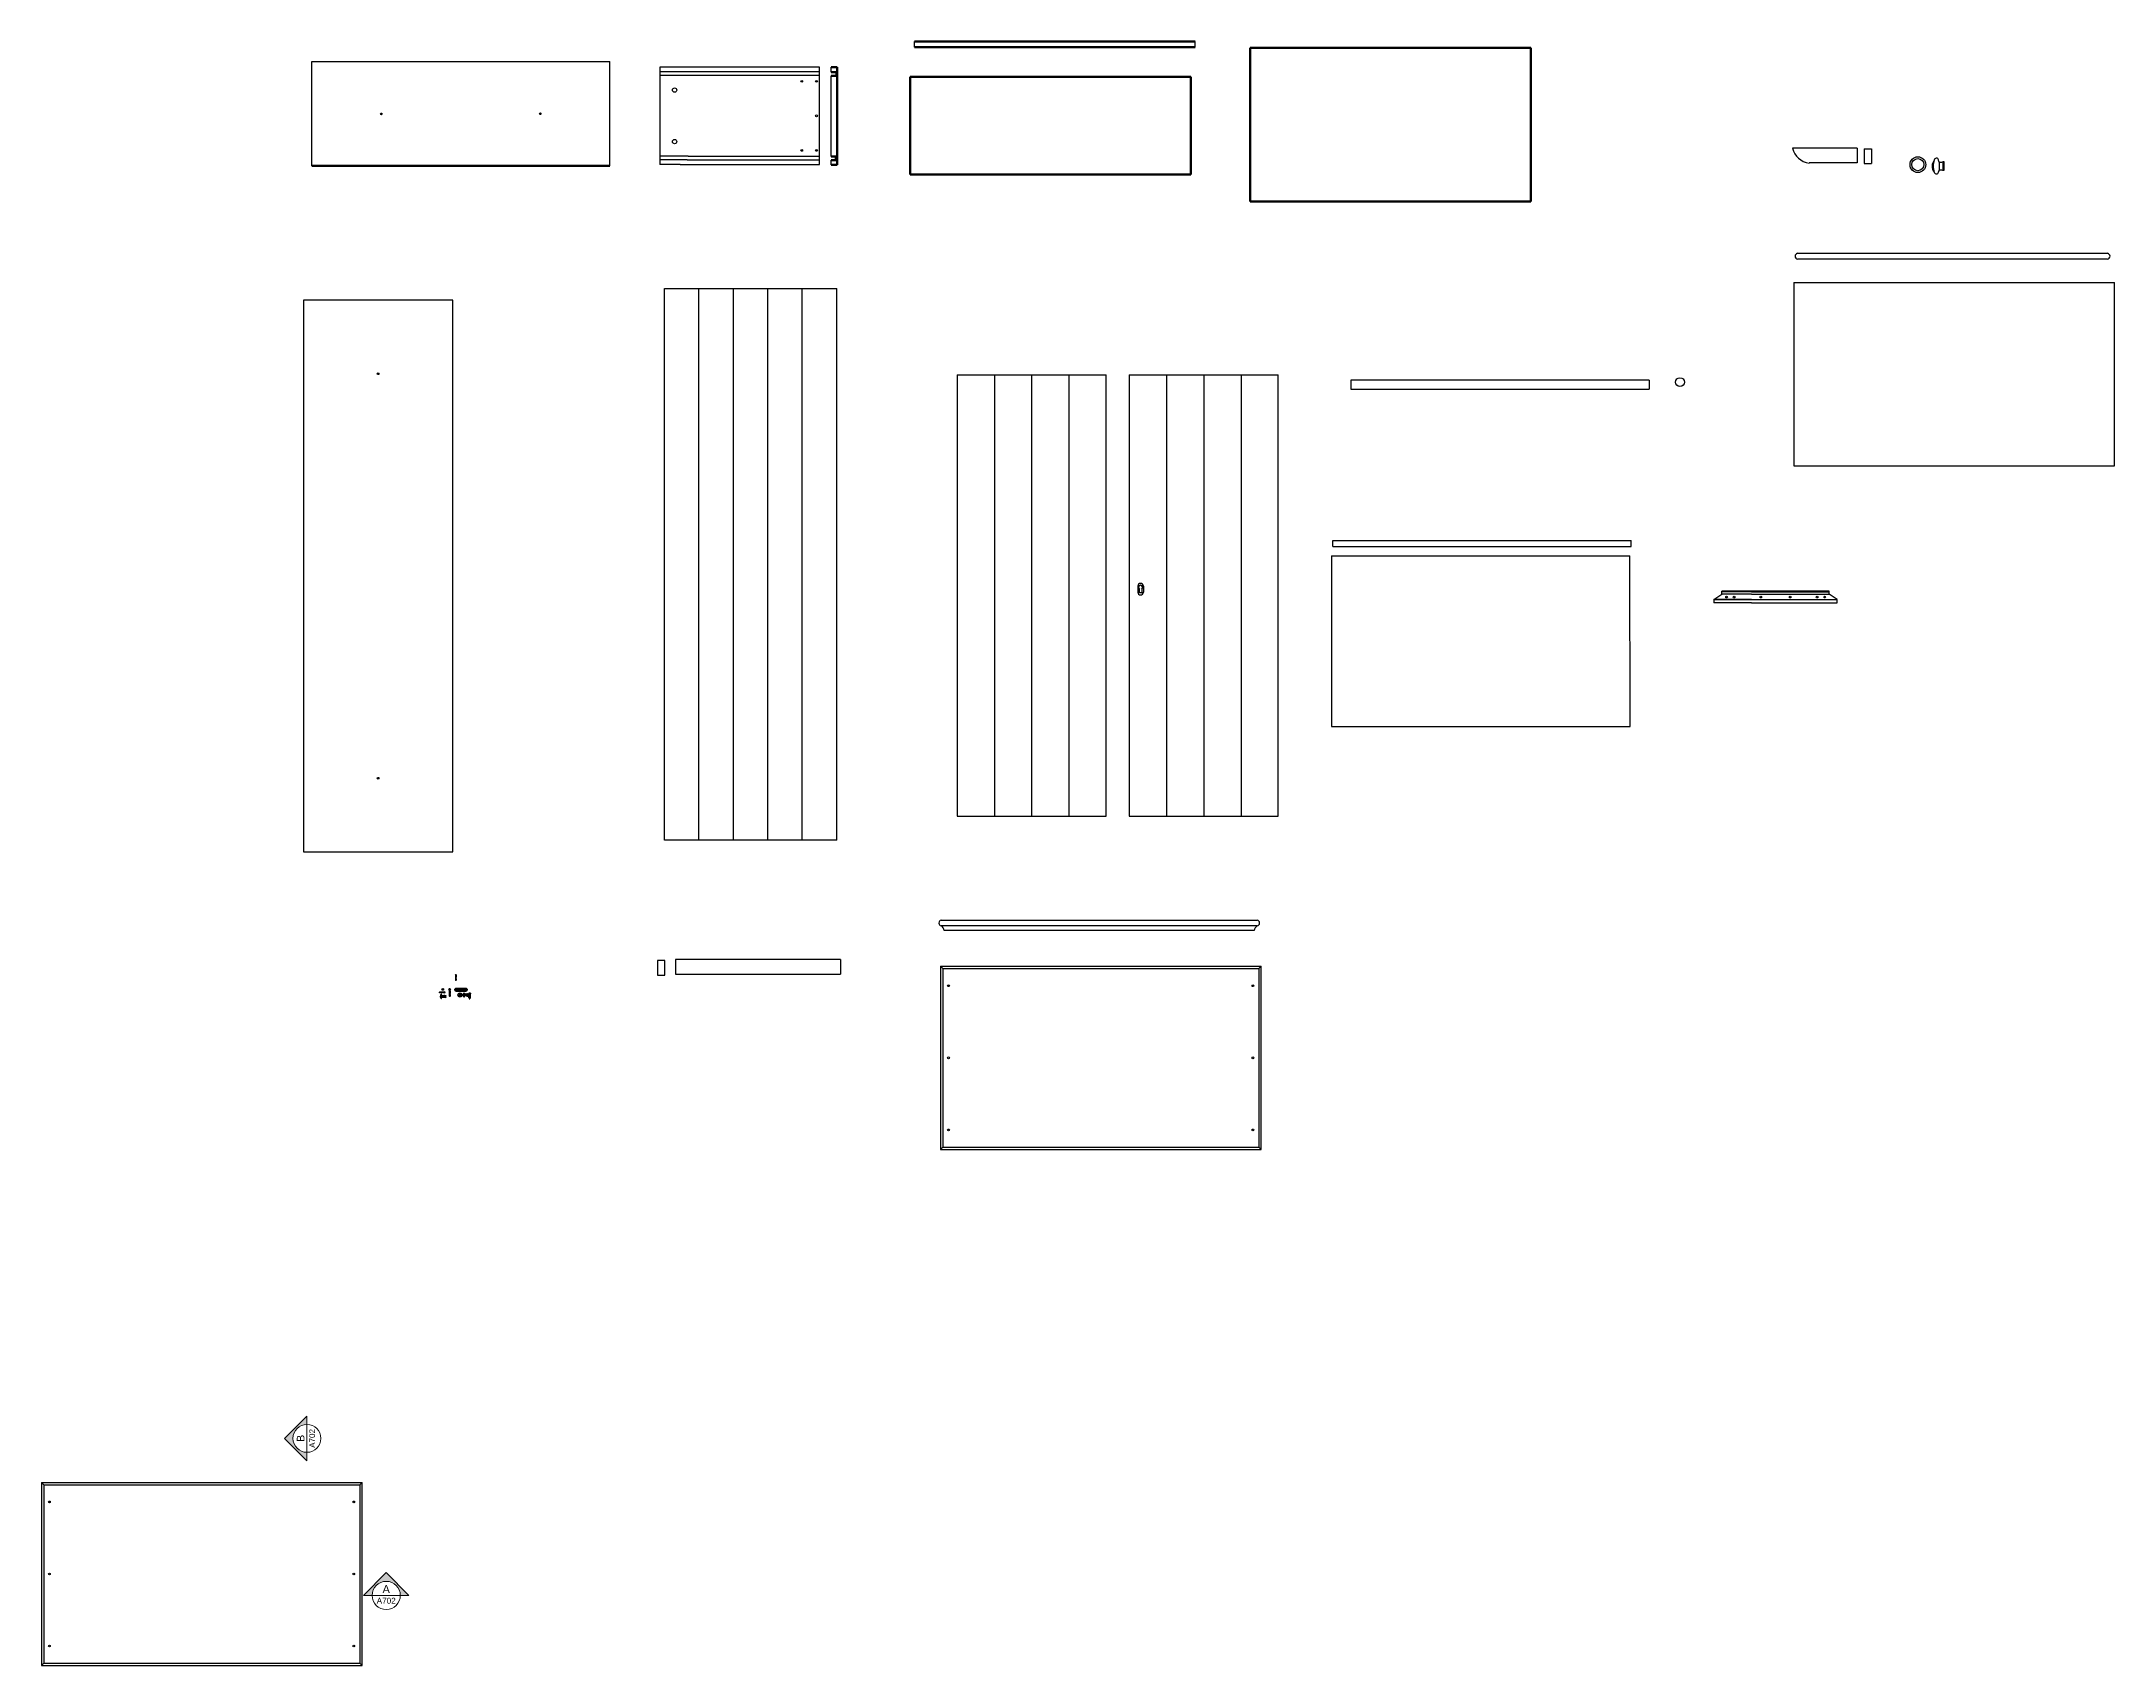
# Model space of a CAD drawing. Header units: centimetres. Extents: x 238 to 3561, y 129 to 1268.
# Drawn here: x 280 to 985, y 716 to 1268 of the extents above; entities that cross this region are included whole.
import ezdxf
from ezdxf.enums import TextEntityAlignment as Align

# ---------------------------------------------------------------- set-up
doc = ezdxf.new("R2010")
doc.units = ezdxf.units.CM
doc.header["$MEASUREMENT"] = 0
doc.layers.add('A-ANNO-SYMB', color=2, linetype='Continuous', lineweight=18)
for name, color, linetype in [('A-FURN', 8, 'Continuous'), ('assi di legno', 6, 'Continuous'), ('G-ANNO-LOGO', 3, 'Continuous'), ('viti e cerniere', 3, 'Continuous')]:
    doc.layers.add(name, color=color, linetype=linetype)
doc.layers.get('0').off()
doc.styles.add('ARIAL', font='Arial.ttf')
doc.styles.get("Standard").update_dxf_attribs({"font": 'Arial.ttf'})

# ---------------------------------------------------------------- blocks, each defined once
blk = doc.blocks.new('SYMBOL')
at = {"layer": 'A-ANNO-SYMB', "linetype": 'Continuous', "lineweight": 20}
h = blk.add_hatch(color=256, dxfattribs=at)
h.dxf.hatch_style = 1
h.paths.add_polyline_path([(11.206, 4.948), (11.316, 4.948, -1), (11.678, 4.948), (11.788, 4.948), (11.497, 5.241)])
at = {"linetype": 'Continuous', "lineweight": 20}
blk.add_line((11.316, 4.948), (11.678, 4.948), dxfattribs=at)
at = {"layer": 'A-ANNO-SYMB', "linetype": 'Continuous', "lineweight": 20}
for p, q in [((11.206, 4.948), (11.497, 5.241)), ((11.788, 4.948), (11.497, 5.241)), ((11.316, 4.948), (11.206, 4.948)), ((11.678, 4.948), (11.788, 4.948))]:
    blk.add_line(p, q, dxfattribs=at)
blk.add_circle((11.497, 4.948), 0.181, dxfattribs=at)
for tag, p in [('TAVOLA', (11.497, 5.08)), ('SEZIONE', (11.497, 4.918))]:
    blk.add_attdef(tag, text='', height=0.1, dxfattribs=at).set_placement(p, align=Align.TOP_CENTER)

msp = doc.modelspace()

# ---------------------------------------------------------------- linework, layer by layer
at = {"layer": 'A-FURN', "linetype": 'ByBlock', "lineweight": 100}
for p, q in [((576.87, 1267.75), (672.22, 1267.75)), ((672.22, 1265.75), (576.87, 1265.75)), ((690.94, 1265.58), (690.94, 1213.35)), ((786.29, 1265.58), (690.94, 1265.58)), ((786.29, 1265.58), (786.29, 1213.35)), ((548.52, 1258.95), (550.52, 1258.95)), ((550.12, 1257.35), (548.52, 1257.35)), ((548.52, 1256.11), (550.12, 1256.11)), ((550.52, 1225.78), (550.52, 1258.95)), ((575.33, 1255.75), (670.68, 1255.75)), ((575.33, 1222.57), (575.33, 1255.75)), ((670.68, 1255.75), (670.68, 1222.57)), ((550.12, 1228.61), (548.52, 1228.61)), ((548.52, 1227.38), (550.12, 1227.38)), ((550.12, 1227.38), (550.12, 1228.61)), ((371.96, 1225.44), (473.32, 1225.44)), ((548.52, 1225.78), (550.52, 1225.78)), ((575.33, 1222.57), (670.68, 1222.57)), ((786.29, 1213.35), (690.94, 1213.35))]:
    msp.add_line(p, q, dxfattribs=at)
at = {"layer": 'A-FURN'}
for p, q in [((576.87, 1265.75), (576.87, 1267.75)), ((672.22, 1265.75), (672.22, 1267.75)), ((371.96, 1260.94), (473.32, 1260.94)), ((371.96, 1225.44), (371.96, 1260.94)), ((473.32, 1225.44), (473.32, 1260.94)), ((544.52, 1259.04), (490.29, 1259.04)), ((490.29, 1259.04), (490.29, 1225.87)), ((544.52, 1257.44), (490.29, 1257.44)), ((544.52, 1256.21), (490.29, 1256.21)), ((544.52, 1225.87), (544.52, 1259.04)), ((548.52, 1257.35), (548.52, 1258.95)), ((548.52, 1228.61), (548.52, 1256.11)), ((550.12, 1257.35), (550.12, 1256.11)), ((499.89, 1228.7), (490.29, 1228.7)), ((499.57, 1227.47), (490.29, 1227.47)), ((499.57, 1227.47), (544.52, 1227.47)), ((499.89, 1228.7), (544.52, 1228.7)), ((548.52, 1225.78), (548.52, 1227.38)), ((897.24, 1231.43), (875.24, 1231.43)), ((897.24, 1226.43), (880.82, 1226.43)), ((897.24, 1231.43), (897.24, 1227.43)), ((897.24, 1227.43), (897.24, 1226.43)), ((899.54, 1231.23), (899.54, 1226.23)), ((899.54, 1231.23), (902.04, 1231.23)), ((899.54, 1226.23), (902.04, 1226.23)), ((902.04, 1231.23), (902.04, 1226.23)), ((497.21, 1225.87), (490.29, 1225.87)), ((497.21, 1225.87), (544.52, 1225.87)), ((876.92, 1195.73), (982.28, 1195.73)), ((982.28, 1193.73), (876.92, 1193.73)), ((491.82, 996.26), (491.82, 1183.76)), ((491.82, 1183.76), (550.43, 1183.76)), ((550.43, 996.26), (550.43, 1183.76)), ((875.69, 1185.8), (875.69, 1123.53)), ((875.69, 1185.8), (984.65, 1185.8)), ((984.65, 1123.53), (984.65, 1185.8)), ((419.89, 1179.79), (369.21, 1179.79)), ((369.21, 1179.79), (369.21, 992.29)), ((419.89, 992.29), (419.89, 1179.79)), ((591.29, 1154.39), (591.29, 1004.39)), ((591.29, 1154.39), (641.97, 1154.39)), ((641.97, 1004.39), (641.97, 1154.39)), ((649.78, 1154.44), (649.78, 1004.44)), ((649.78, 1154.44), (700.46, 1154.44)), ((700.46, 1004.44), (700.46, 1154.44)), ((826.52, 1152.56), (725.16, 1152.56)), ((725.16, 1152.56), (725.16, 1149.56)), ((725.16, 1149.56), (826.52, 1149.56)), ((826.52, 1152.56), (826.52, 1149.56)), ((875.69, 1123.53), (984.65, 1123.53)), ((718.59, 1092.91), (819.95, 1092.91)), ((718.59, 1092.91), (718.59, 1034.91)), ((719.04, 1098.09), (820.4, 1098.09)), ((719.04, 1096.09), (719.04, 1098.09)), ((719.04, 1096.09), (820.4, 1096.09)), ((820.03, 1034.91), (819.95, 1092.91)), ((820.4, 1096.09), (820.4, 1098.09)), ((848.5, 1078), (851.18, 1079.81)), ((861.29, 1078), (848.5, 1078)), ((848.5, 1078), (848.5, 1076.91)), ((848.5, 1078), (890.38, 1078)), ((851.18, 1079.81), (851.18, 1080.84)), ((887.69, 1080.84), (851.18, 1080.84)), ((861.29, 1080.63), (851.18, 1080.63)), ((861.29, 1079.81), (851.18, 1079.81)), ((861.29, 1080.63), (887.69, 1080.63)), ((861.29, 1079.81), (887.69, 1079.81)), ((887.69, 1079.81), (887.69, 1080.84)), ((890.38, 1078), (887.69, 1079.81)), ((890.38, 1076.91), (890.38, 1078)), ((861.29, 1076.91), (848.5, 1076.91)), ((861.29, 1076.91), (890.38, 1076.91)), ((718.59, 1034.91), (820.03, 1034.91)), ((591.29, 1004.39), (641.97, 1004.39)), ((649.78, 1004.44), (700.46, 1004.44)), ((550.43, 996.26), (491.82, 996.26)), ((369.21, 992.29), (419.89, 992.29)), ((585.93, 969.08), (693.29, 969.08)), ((693.29, 967.08), (585.93, 967.08)), ((692.29, 965.58), (586.93, 965.58)), ((692.29, 965.58), (690.29, 965.58)), ((489.51, 955.37), (489.51, 950.37)), ((492.01, 955.37), (489.51, 955.37)), ((492.01, 950.37), (492.01, 955.37)), ((551.65, 955.68), (495.55, 955.68)), ((495.55, 955.68), (495.55, 950.68)), ((551.65, 955.68), (551.65, 950.68)), ((585.68, 953.39), (585.68, 891.12)), ((585.68, 953.39), (694.64, 953.39)), ((586.48, 952.59), (585.68, 953.39)), ((586.48, 952.59), (586.48, 891.92)), ((586.48, 952.59), (693.84, 952.59)), ((694.64, 953.39), (693.84, 952.59)), ((693.84, 952.59), (693.84, 891.92)), ((694.64, 891.12), (694.64, 953.39)), ((489.51, 950.37), (492.01, 950.37)), ((495.55, 950.68), (551.65, 950.68)), ((586.48, 891.92), (585.68, 891.12)), ((585.68, 891.12), (694.64, 891.12)), ((586.48, 891.92), (693.84, 891.92)), ((693.84, 891.92), (694.64, 891.12)), ((280.13, 777.95), (280.13, 715.68)), ((280.13, 777.95), (389.09, 777.95)), ((280.93, 777.15), (280.13, 777.95)), ((280.93, 777.15), (280.93, 716.48)), ((280.93, 777.15), (388.29, 777.15)), ((389.09, 777.95), (388.29, 777.15)), ((388.29, 777.15), (388.29, 716.48)), ((389.09, 715.68), (389.09, 777.95)), ((280.93, 716.48), (280.13, 715.68)), ((280.13, 715.68), (389.09, 715.68)), ((280.93, 716.48), (388.29, 716.48)), ((388.29, 716.48), (389.09, 715.68))]:
    msp.add_line(p, q, dxfattribs=at)
msp.add_lwpolyline([(926.78, 1226.82), (926.26, 1226.82), (926.26, 1223.94), (926.78, 1223.94)], close=True, dxfattribs=at)
for centre, radius in [((917.82, 1225.87), 2.67), ((917.82, 1225.87), 2.05), ((836.97, 1151.96), 1.49)]:
    msp.add_circle(centre, radius, dxfattribs=at)
for centre, radius, start, end in [((881.65, 1232.97), 6.6, 193.52963, 262.7765), ((925.88, 1225.38), 3.22, 140.44292, 219.30395), ((928.98, 1225.37), 5.95, 159.67543, 200.19793), ((928.98, 1225.37), 5.95, 159.78255, 200.19793), ((924.11, 1227.33), 0.729, 12.209, 171.60829), ((919.26, 1225.37), 5.95, 339.80207, 20.8156), ((925.65, 1228.89), 2.15, 253.44783, 286.55217), ((924.12, 1223.47), 0.747, 192.1469, 347.8531), ((925.65, 1221.87), 2.15, 73.44783, 106.55217), ((877.12, 1194.73), 1.02, 101.1471, 258.8529), ((982.09, 1194.73), 1.02, 281.1471, 78.8529), ((586.13, 968.08), 1.02, 101.1471, 258.8529), ((585, 965.37), 1.95, 6.08279, 61.29735), ((694.22, 965.37), 1.95, 118.70265, 173.91721), ((693.09, 968.08), 1.02, 281.1471, 78.8529)]:
    msp.add_arc(centre, radius, start, end, dxfattribs=at)
at = {"layer": 'assi di legno'}
for p, q in [((503.54, 1010.83), (503.54, 1183.76)), ((515.26, 996.26), (515.26, 1183.76)), ((526.98, 996.26), (526.98, 1183.76)), ((538.7, 996.26), (538.7, 1183.76)), ((603.96, 1154.39), (603.96, 1004.39)), ((616.63, 1154.39), (616.63, 1004.39)), ((629.3, 1154.39), (629.3, 1004.39)), ((662.45, 1154.44), (662.45, 1004.44)), ((675.12, 1154.44), (675.12, 1004.44)), ((687.79, 1154.44), (687.79, 1004.44)), ((503.54, 996.26), (503.54, 1010.83))]:
    msp.add_line(p, q, dxfattribs=at)
at = {"layer": 'G-ANNO-LOGO'}
msp.add_line((425.39, 943.88), (425.39, 943.8), dxfattribs=at)
at = {"layer": 'viti e cerniere'}
for p, q in [((652.7, 1082.62), (652.7, 1080.51)), ((654.63, 1082.62), (654.63, 1080.51)), ((415.59, 944.57), (415.51, 944.57)), ((415.72, 944.57), (415.65, 944.57)), ((415.86, 944.57), (415.78, 944.57)), ((416, 944.57), (415.92, 944.57)), ((416.13, 944.57), (416.05, 944.57)), ((416.27, 944.57), (416.19, 944.57)), ((416.3, 945.44), (416.3, 945.54)), ((416.3, 945.54), (416.45, 945.54)), ((416.45, 945.44), (416.3, 945.44)), ((416.4, 944.57), (416.33, 944.57)), ((416.45, 945.69), (416.55, 945.69)), ((416.45, 945.54), (416.45, 945.69)), ((416.45, 945.54), (416.55, 945.44)), ((416.45, 945.44), (416.55, 945.54)), ((416.45, 945.29), (416.45, 945.44)), ((416.55, 945.29), (416.45, 945.29)), ((416.54, 944.57), (416.46, 944.57)), ((416.55, 945.69), (416.55, 945.54)), ((416.55, 945.54), (416.7, 945.54)), ((416.55, 945.44), (416.55, 945.29)), ((416.7, 945.44), (416.55, 945.44)), ((416.67, 944.57), (416.6, 944.57)), ((416.7, 945.54), (416.7, 945.44)), ((416.81, 944.57), (416.73, 944.57)), ((416.89, 944.39), (416.82, 944.39)), ((416.94, 944.57), (416.87, 944.57)), ((417.03, 944.39), (416.95, 944.39)), ((417.08, 944.57), (417, 944.57)), ((417.11, 944.39), (417.09, 944.39)), ((418.78, 944.86), (418.78, 944.78)), ((418.78, 944.72), (418.78, 944.65)), ((418.78, 944.59), (418.78, 944.51)), ((418.78, 944.45), (418.78, 944.38)), ((418.78, 944.32), (418.78, 944.24)), ((418.78, 944.18), (418.78, 944.1)), ((418.97, 944.89), (418.97, 944.87)), ((418.97, 944.81), (418.97, 944.73)), ((418.97, 944.67), (418.97, 944.6)), ((420.86, 950.28), (420.86, 950.21)), ((420.86, 950.15), (420.86, 950.07)), ((420.86, 950.01), (420.86, 949.93)), ((420.86, 949.88), (420.86, 949.8)), ((420.86, 949.74), (420.86, 949.66)), ((420.86, 949.6), (420.86, 949.53)), ((420.86, 949.47), (420.86, 949.39)), ((420.86, 949.33), (420.86, 949.26)), ((420.86, 949.2), (420.86, 949.12)), ((420.86, 949.06), (420.86, 948.99)), ((420.86, 948.93), (420.86, 948.85)), ((420.86, 948.79), (420.86, 948.71)), ((421.04, 950.32), (421.04, 950.29)), ((421.04, 950.23), (421.04, 950.16)), ((421.04, 950.1), (421.04, 950.02)), ((422.26, 944.1), (422.51, 944.1)), ((422.26, 943.72), (422.26, 944.1)), ((422.51, 944.1), (422.51, 943.72)), ((423.67, 942.86), (423.67, 944.3)), ((423.67, 944.3), (423.86, 944.16)), ((423.86, 944.16), (423.86, 942.99)), ((423.86, 944.16), (424.15, 944.16)), ((424.15, 943.93), (424.15, 944.16)), ((424.67, 944.16), (424.97, 944.16)), ((424.67, 944.16), (424.67, 943.93)), ((424.97, 944.16), (424.97, 943.21)), ((425.88, 944.22), (425.34, 944.22)), ((425.34, 944.22), (425.34, 944.04)), ((425.88, 944.22), (425.88, 944.04)), ((416.09, 943.36), (416.16, 943.36)), ((416.18, 942.88), (416.38, 942.88)), ((416.31, 943.36), (416.5, 943.36)), ((416.53, 942.88), (416.72, 942.88)), ((416.65, 943.36), (416.85, 943.36)), ((416.87, 942.88), (417.07, 942.88)), ((418.78, 944.05), (418.78, 943.97)), ((418.78, 943.91), (418.78, 943.83)), ((418.78, 943.77), (418.78, 943.7)), ((418.78, 943.64), (418.78, 943.56)), ((418.78, 943.5), (418.78, 943.43)), ((418.78, 943.37), (418.78, 943.29)), ((421.88, 943.47), (421.88, 943.72)), ((421.88, 943.72), (422.26, 943.72)), ((422.26, 943.47), (421.88, 943.47)), ((422.26, 943.72), (422.51, 943.47)), ((422.26, 943.47), (422.51, 943.72)), ((422.26, 943.09), (422.26, 943.47)), ((422.51, 943.09), (422.26, 943.09)), ((422.51, 943.72), (422.89, 943.72)), ((422.51, 943.47), (422.51, 943.09)), ((422.89, 943.47), (422.51, 943.47)), ((422.89, 943.72), (422.89, 943.47)), ((423.86, 942.99), (423.67, 942.86)), ((423.96, 943.49), (423.86, 943.49)), ((424.82, 943.49), (423.96, 943.49)), ((424.67, 943.93), (424.15, 943.93)), ((424.82, 942.99), (424.82, 943.49)), ((424.97, 943.21), (424.82, 942.99)), ((425.34, 944.04), (425.88, 944.04)), ((425.39, 943.88), (425.83, 943.88)), ((425.39, 942.66), (425.39, 943.8)), ((425.83, 943.8), (425.39, 943.8)), ((425.39, 942.74), (425.83, 942.74)), ((425.83, 942.66), (425.39, 942.66)), ((425.43, 942.74), (425.43, 943.8)), ((425.5, 944.04), (425.5, 943.88)), ((425.52, 942.63), (425.52, 942.55)), ((425.52, 942.49), (425.52, 942.42)), ((425.52, 942.36), (425.52, 942.28)), ((425.52, 942.28), (425.7, 942.28)), ((425.57, 942.74), (425.57, 943.8)), ((425.64, 942.74), (425.64, 943.8)), ((425.7, 942.66), (425.7, 942.64)), ((425.7, 942.58), (425.7, 942.5)), ((425.7, 942.44), (425.7, 942.37)), ((425.7, 942.28), (425.7, 942.31)), ((425.73, 944.04), (425.73, 943.88)), ((425.79, 943.8), (425.79, 942.74)), ((425.83, 943.88), (425.83, 942.66))]:
    msp.add_line(p, q, dxfattribs=at)
at = {"layer": 'viti e cerniere', "linetype": 'ByBlock', "lineweight": 100}
for p, q in [((420.98, 945.73), (420.77, 945.55)), ((420.77, 945.21), (420.77, 945.55)), ((420.77, 945.21), (420.98, 945.03)), ((420.98, 945.73), (424.48, 945.73)), ((420.98, 945.03), (420.98, 945.73)), ((423.79, 945.55), (420.98, 945.55)), ((423.79, 945.38), (420.98, 945.38)), ((423.94, 945.2), (420.98, 945.2)), ((424.48, 945.03), (420.98, 945.03)), ((423.79, 945.55), (424.48, 945.55)), ((424.48, 945.38), (423.79, 945.38)), ((423.79, 945.38), (423.79, 945.38)), ((424.48, 945.2), (423.94, 945.2)), ((424.48, 945.73), (424.69, 945.55)), ((424.48, 945.03), (424.48, 945.73)), ((424.69, 945.21), (424.48, 945.03)), ((424.48, 945.03), (424.48, 945.2)), ((424.69, 945.21), (424.69, 945.55)), ((417.19, 943.36), (417, 943.36)), ((417.22, 942.88), (417.61, 943.15)), ((417.61, 943.15), (417.35, 943.36))]:
    msp.add_line(p, q, dxfattribs=at)
at = {"layer": 'viti e cerniere'}
for points in [[(654.07, 1081.61), (654.07, 1080.36), (653.26, 1080.36), (653.25, 1081.62)], [(415.54, 944.39), (415.48, 944.39), (415.32, 944.48), (415.45, 944.56)], [(415.51, 944.63), (415.45, 944.56), (415.44, 944.53), (415.44, 944.44), (415.51, 944.63), (415.51, 944.57), (415.49, 944.48), (415.44, 944.44)], [(415.65, 944.63), (415.59, 944.57), (415.54, 944.39), (415.54, 944.33), (415.65, 944.63), (415.65, 944.57), (415.6, 944.39), (415.54, 944.33)], [(415.78, 944.63), (415.72, 944.57), (415.67, 944.39), (415.67, 944.33), (415.78, 944.63), (415.78, 944.57), (415.73, 944.39), (415.67, 944.33)], [(415.92, 944.63), (415.86, 944.57), (415.81, 944.39), (415.81, 944.33), (415.92, 944.63), (415.92, 944.57), (415.87, 944.39), (415.81, 944.33)], [(416.05, 944.63), (416, 944.57), (415.95, 944.39), (415.95, 944.33), (416.05, 944.63), (416.05, 944.57), (416, 944.39), (415.95, 944.33)], [(416.19, 944.63), (416.13, 944.57), (416.08, 944.39), (416.08, 944.33), (416.19, 944.63), (416.19, 944.57), (416.14, 944.39), (416.08, 944.33)], [(416.33, 944.63), (416.27, 944.57), (416.22, 944.39), (416.22, 944.33), (416.33, 944.63), (416.33, 944.57), (416.28, 944.39), (416.22, 944.33)], [(416.46, 944.63), (416.4, 944.57), (416.35, 944.39), (416.35, 944.33), (416.46, 944.63), (416.46, 944.57), (416.41, 944.39), (416.35, 944.33)], [(416.6, 944.63), (416.54, 944.57), (416.49, 944.39), (416.49, 944.33), (416.6, 944.63), (416.6, 944.57), (416.55, 944.39), (416.49, 944.33)], [(416.73, 944.63), (416.67, 944.57), (416.62, 944.39), (416.62, 944.33), (416.73, 944.63), (416.73, 944.57), (416.68, 944.39), (416.62, 944.33)], [(416.87, 944.63), (416.81, 944.57), (416.76, 944.39), (416.76, 944.33), (416.87, 944.63), (416.87, 944.57), (416.82, 944.39), (416.76, 944.33)], [(417, 944.63), (416.94, 944.57), (416.89, 944.39), (416.89, 944.33), (417, 944.63), (417, 944.57), (416.95, 944.39), (416.89, 944.33)], [(417.11, 944.61), (417.08, 944.57), (417.03, 944.39), (417.03, 944.33), (417.11, 944.56)], [(417.11, 944.48), (417.09, 944.39), (417.03, 944.33)], [(418.72, 944.78), (418.78, 944.72), (418.97, 944.67), (419.02, 944.67), (418.72, 944.78), (418.78, 944.78), (418.97, 944.73), (419.02, 944.67)], [(418.72, 944.65), (418.78, 944.59), (418.97, 944.54), (419.02, 944.54), (418.72, 944.65), (418.78, 944.65), (418.97, 944.6), (419.02, 944.54)], [(418.72, 944.51), (418.78, 944.45), (418.97, 944.4), (419.02, 944.4), (418.72, 944.51), (418.78, 944.51), (418.97, 944.46), (419.02, 944.4)], [(418.72, 944.38), (418.78, 944.32), (418.97, 944.27), (419.02, 944.27), (418.72, 944.38), (418.78, 944.38), (418.97, 944.33), (419.02, 944.27)], [(418.72, 944.24), (418.78, 944.18), (418.97, 944.13), (419.02, 944.13), (418.72, 944.24), (418.78, 944.24), (418.97, 944.19), (419.02, 944.13)], [(418.72, 944.1), (418.78, 944.05), (418.97, 944), (419.02, 944), (418.72, 944.1), (418.78, 944.1), (418.97, 944.06), (419.02, 944)], [(418.75, 944.89), (418.78, 944.86), (418.97, 944.81), (419.02, 944.81), (418.79, 944.89)], [(418.87, 944.89), (418.97, 944.87), (419.02, 944.81)], [(420.8, 950.21), (420.86, 950.15), (421.04, 950.1), (421.1, 950.1), (420.8, 950.21), (420.86, 950.21), (421.04, 950.16), (421.1, 950.1)], [(420.8, 950.07), (420.86, 950.01), (421.04, 949.96), (421.1, 949.96), (420.8, 950.07), (420.86, 950.07), (421.04, 950.02), (421.1, 949.96)], [(420.8, 949.93), (420.86, 949.88), (421.04, 949.83), (421.1, 949.83), (420.8, 949.93), (420.86, 949.93), (421.04, 949.88), (421.1, 949.83)], [(420.8, 949.8), (420.86, 949.74), (421.04, 949.69), (421.1, 949.69), (420.8, 949.8), (420.86, 949.8), (421.04, 949.75), (421.1, 949.69)], [(420.8, 949.66), (420.86, 949.6), (421.04, 949.55), (421.1, 949.55), (420.8, 949.66), (420.86, 949.66), (421.04, 949.61), (421.1, 949.55)], [(420.8, 949.53), (420.86, 949.47), (421.04, 949.42), (421.1, 949.42), (420.8, 949.53), (420.86, 949.53), (421.04, 949.48), (421.1, 949.42)], [(420.8, 949.39), (420.86, 949.33), (421.04, 949.28), (421.1, 949.28), (420.8, 949.39), (420.86, 949.39), (421.04, 949.34), (421.1, 949.28)], [(420.8, 949.26), (420.86, 949.2), (421.04, 949.15), (421.1, 949.15), (420.8, 949.26), (420.86, 949.26), (421.04, 949.21), (421.1, 949.15)], [(420.8, 949.12), (420.86, 949.06), (421.04, 949.01), (421.1, 949.01), (420.8, 949.12), (420.86, 949.12), (421.04, 949.07), (421.1, 949.01)], [(420.8, 948.99), (420.86, 948.93), (421.04, 948.88), (421.1, 948.88), (420.8, 948.99), (420.86, 948.99), (421.04, 948.94), (421.1, 948.88)], [(420.8, 948.85), (420.86, 948.79), (421.04, 948.74), (421.1, 948.74), (420.8, 948.85), (420.86, 948.85), (421.04, 948.8), (421.1, 948.74)], [(420.8, 948.71), (420.87, 948.65), (420.9, 948.64), (420.99, 948.64), (420.8, 948.71), (420.86, 948.71), (420.95, 948.69), (420.99, 948.64)], [(420.82, 950.32), (420.86, 950.28), (421.04, 950.23), (421.1, 950.23), (420.87, 950.32)], [(421.04, 948.74), (421.04, 948.68), (420.95, 948.52), (420.87, 948.65)], [(420.95, 950.32), (421.04, 950.29), (421.1, 950.23)], [(416.09, 942.8), (416.18, 942.88), (416.31, 943.36), (416.31, 943.5), (416.09, 942.91)], [(416.09, 943.12), (416.16, 943.36), (416.31, 943.5)], [(416.38, 942.74), (416.53, 942.88), (416.65, 943.36), (416.65, 943.5), (416.38, 942.74), (416.38, 942.88), (416.5, 943.36), (416.65, 943.5)], [(416.72, 942.74), (416.87, 942.88), (417, 943.36), (417, 943.5), (416.72, 942.74), (416.72, 942.88), (416.85, 943.36), (417, 943.5)], [(417.07, 942.74), (417.22, 942.88), (417.35, 943.36), (417.35, 943.5), (417.07, 942.74), (417.07, 942.88), (417.19, 943.36), (417.35, 943.5)], [(418.72, 943.97), (418.78, 943.91), (418.97, 943.86), (419.02, 943.86), (418.72, 943.97), (418.78, 943.97), (418.97, 943.92), (419.02, 943.86)], [(418.72, 943.83), (418.78, 943.77), (418.97, 943.72), (419.02, 943.72), (418.72, 943.83), (418.78, 943.83), (418.97, 943.78), (419.02, 943.72)], [(418.72, 943.7), (418.78, 943.64), (418.97, 943.59), (419.02, 943.59), (418.72, 943.7), (418.78, 943.7), (418.97, 943.65), (419.02, 943.59)], [(418.72, 943.56), (418.78, 943.5), (418.97, 943.45), (419.02, 943.45), (418.72, 943.56), (418.78, 943.56), (418.97, 943.51), (419.02, 943.45)], [(418.72, 943.43), (418.78, 943.37), (418.97, 943.32), (419.02, 943.32), (418.72, 943.43), (418.78, 943.43), (418.97, 943.38), (419.02, 943.32)], [(418.72, 943.29), (418.8, 943.23), (418.82, 943.22), (418.92, 943.22), (418.72, 943.29), (418.78, 943.29), (418.87, 943.27), (418.92, 943.22)], [(418.97, 943.32), (418.97, 943.26), (418.87, 943.1), (418.8, 943.23)], [(425.46, 942.55), (425.52, 942.49), (425.7, 942.44), (425.76, 942.44), (425.46, 942.55), (425.52, 942.55), (425.7, 942.5), (425.76, 942.44)], [(425.46, 942.42), (425.52, 942.36), (425.7, 942.31), (425.76, 942.31), (425.46, 942.42), (425.52, 942.42), (425.7, 942.37), (425.76, 942.31)], [(425.48, 942.66), (425.52, 942.63), (425.7, 942.58), (425.76, 942.58), (425.53, 942.66)], [(425.61, 942.66), (425.7, 942.64), (425.76, 942.58)]]:
    msp.add_lwpolyline(points, dxfattribs=at)
for points in [[(417.11, 944.2), (417.15, 944.2, 0.451416), (417.15, 944.76), (417.11, 944.76)], [(419.16, 944.89), (419.16, 944.93, 0.451416), (418.59, 944.93), (418.59, 944.89)], [(421.23, 950.32), (421.23, 950.35, 0.451416), (420.67, 950.35), (420.67, 950.32)], [(416.09, 943.84), (416, 943.84, 0.451416), (416, 942.4), (416.09, 942.4)]]:
    msp.add_lwpolyline(points, format="xyb", close=True, dxfattribs=at)
for points in [[(418.71, 945.46), (418.84, 945.38), (418.97, 945.46), (418.97, 945.61), (418.84, 945.69), (418.71, 945.61)], [(282.7, 771.23), (282.83, 771.16), (282.96, 771.23), (282.96, 771.38), (282.83, 771.46), (282.7, 771.38)], [(386.14, 771.23), (386.27, 771.15), (386.4, 771.23), (386.4, 771.38), (386.27, 771.46), (386.14, 771.38)], [(282.7, 746.73), (282.83, 746.66), (282.96, 746.73), (282.96, 746.88), (282.83, 746.96), (282.7, 746.88)], [(386.14, 746.73), (386.27, 746.66), (386.4, 746.73), (386.4, 746.88), (386.27, 746.96), (386.14, 746.88)], [(282.7, 722.23), (282.83, 722.16), (282.96, 722.23), (282.97, 722.38), (282.83, 722.46), (282.7, 722.38)], [(386.14, 722.23), (386.27, 722.16), (386.4, 722.23), (386.4, 722.38), (386.27, 722.46), (386.14, 722.38)]]:
    msp.add_lwpolyline(points, close=True, dxfattribs=at)
for centre, radius in [((538.52, 1254.21), 0.288), ((543.52, 1254.21), 0.288), ((495.29, 1251.21), 0.723), ((395.64, 1243.13), 0.288), ((449.67, 1243.17), 0.288), ((543.52, 1242.46), 0.288), ((495.29, 1233.7), 0.723), ((538.52, 1230.7), 0.288), ((543.52, 1230.7), 0.288), ((394.55, 1154.79), 0.288), ((852.79, 1078.87), 0.288), ((855.36, 1078.87), 0.288), ((864.44, 1078.87), 0.288), ((874.44, 1078.87), 0.288), ((883.57, 1078.87), 0.288), ((886.13, 1078.87), 0.288), ((394.55, 1017.29), 0.288), ((416.5, 945.49), 0.288), ((418.84, 945.54), 0.288), ((422.38, 943.6), 0.723), ((588.38, 946.75), 0.288), ((691.82, 946.75), 0.288), ((588.38, 922.25), 0.288), ((691.82, 922.25), 0.288), ((588.38, 897.75), 0.288), ((691.82, 897.75), 0.288), ((282.83, 771.31), 0.288), ((386.27, 771.3), 0.288), ((282.83, 746.81), 0.288), ((386.27, 746.81), 0.288), ((282.83, 722.31), 0.288), ((386.27, 722.31), 0.288)]:
    msp.add_circle(centre, radius, dxfattribs=at)
for centre, radius, start, end in [((653.66, 1082.55), 0.965, 4.3312, 175.6688), ((653.66, 1080.59), 0.965, 184.3312, 355.6688), ((653.66, 1082.18), 0.695, 305.54646, 233.65425)]:
    msp.add_arc(centre, radius, start, end, dxfattribs=at)

# ---------------------------------------------------------------- block references
at = {"layer": 'A-ANNO-SYMB', "linetype": 'Continuous', "lineweight": 20}
ref = msp.add_blockref('SYMBOL', (499.71, 492.29), dxfattribs=dict(at, xscale=26.14556083057938, yscale=26.14556083057938, zscale=26.14556083057938, rotation=90))
ref.add_attrib('SEZIONE', 'B', dxfattribs={"linetype": 'Continuous', "lineweight": 20, "height": 2.61, "rotation": 90, "style": 'ARIAL'}).set_placement((366.9, 792.89), align=Align.TOP_CENTER)
ref.add_attrib('TAVOLA', 'A702', dxfattribs={"linetype": 'Continuous', "lineweight": 20, "height": 1.961, "rotation": 90, "style": 'ARIAL'}).set_placement((371.13, 792.89), align=Align.TOP_CENTER)
ref = msp.add_blockref('SYMBOL', (92.73, 608.43), dxfattribs=dict(at, xscale=26.49045275615912, yscale=26.49045275615912, zscale=26.49045275615912))
ref.add_attrib('SEZIONE', 'A', dxfattribs={"layer": '0', "linetype": 'Continuous', "lineweight": 20, "height": 2.65, "style": 'ARIAL'}).set_placement((397.29, 743), align=Align.TOP_CENTER)
ref.add_attrib('TAVOLA', 'A702', dxfattribs={"layer": '0', "linetype": 'Continuous', "lineweight": 20, "height": 1.987, "style": 'ARIAL'}).set_placement((397.29, 738.71), align=Align.TOP_CENTER)

doc.saveas('drawing.dxf')
